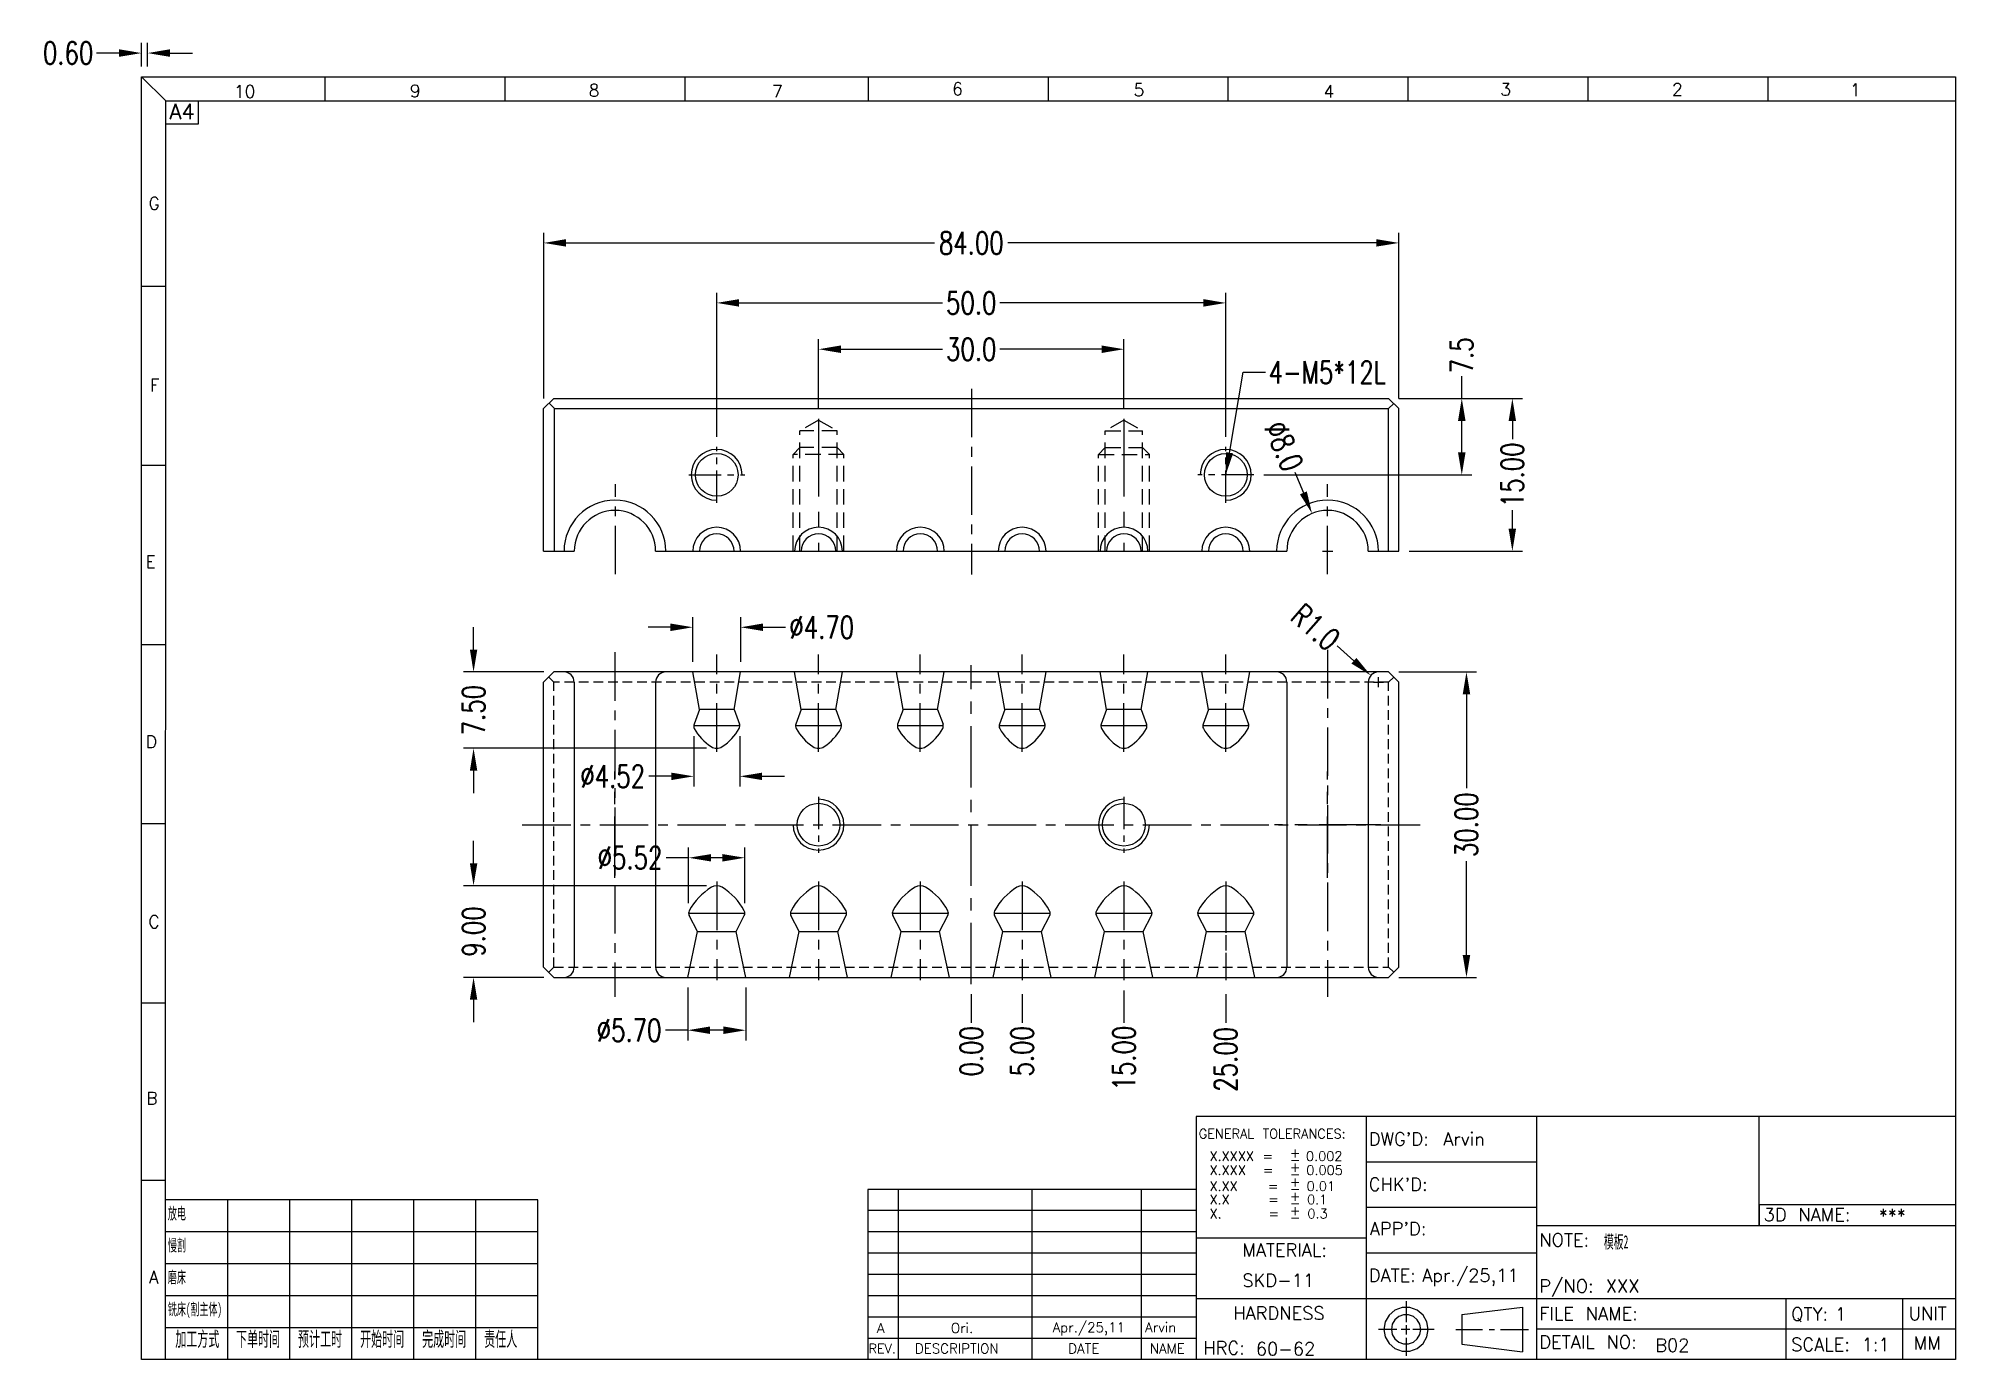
# Model space of a CAD drawing. Header units: millimetres. Extents: x -268 to 53, y -576 to 41.
# Drawn here: x -268.2 to -79.9, y -225.7 to -96 of the extents above; entities that cross this region are included whole.
import ezdxf

# ---------------------------------------------------------------- set-up
doc = ezdxf.new("R2010")
doc.units = ezdxf.units.MM
doc.header["$LTSCALE"] = 0.5
doc.linetypes.add('CENTER', pattern=[50.8, 31.75, -6.35, 6.35, -6.35])
doc.linetypes.add('HIDDEN', pattern=[9.525, 6.35, -3.175])
for name, color, linetype in [('a06', 120, 'Continuous'), ('s15', 183, 'Continuous'), ('侧定位块', 211, 'Continuous')]:
    doc.layers.add(name, color=color, linetype=linetype)
doc.layers.add('dim', color=3, linetype='Continuous', lineweight=15)
doc.styles.add('dim', font='romans.shx', dxfattribs={"width": 0.75, "bigfont": 'gbcbig.shx'})
doc.styles.get("Standard").update_dxf_attribs({"font": 'txt.shx'})
doc.styles.add('txt', font='MingLiU.ttf', dxfattribs={"width": 0.55})
doc.dimstyles.new('1', dxfattribs={"dimtxt": 2.2, "dimasz": 2.2, "dimexe": 1, "dimexo": 1, "dimgap": 0.3, "dimtad": 0, "dimzin": 3, "dimdsep": 46, "dimtxsty": 'dim', "dimcen": 2, "dimclrd": 3, "dimclre": 3, "dimclrt": 7, "dimazin": 2, "dimtfac": 1, "dimtofl": 0, "dimtmove": 0, "dimatfit": 3, "dimfxl": 0, "dimtolj": 1, "dimtzin": 3, "dimarcsym": 0})

msp = doc.modelspace()

# ---------------------------------------------------------------- texts
at = {"color": 6}
for s, height, p in [('10', 1.2263, (-249.026, -101.788)), ('9', 1.226, (-231.757, -101.73)), ('8', 1.226, (-214.183, -101.671)), ('7', 1.226, (-196.182, -101.765)), ('6', 1.226, (-178.486, -101.531)), ('5', 1.226, (-160.659, -101.625)), ('4', 1.226, (-141.998, -101.765)), ('3', 1.226, (-124.645, -101.578)), ('2', 1.226, (-107.775, -101.578)), ('1', 1.226, (-90.302, -101.625)), ('A4', 1.5138, (-255.354, -103.903)), ('G', 1.226, (-257.419, -112.775)), ('G', 1.226, (-257.419, -112.775)), ('F', 1.226, (-257.29, -130.625)), ('E', 1.226, (-257.716, -147.969)), ('D', 1.226, (-257.687, -165.65)), ('C', 1.226, (-257.436, -183.337)), ('B', 1.226, (-257.646, -200.673)), ('B', 1.226, (-257.646, -200.673)), ('A', 1.226, (-257.388, -218.252)), ('A', 1.226, (-257.388, -218.252))]:
    msp.add_text(s, height=height, dxfattribs=at).set_placement(p)
at = {"color": 4}
for s, height, p in [('GENERAL TOLERANCES:', 0.92791, (-154.262, -204.005)), ('X.XXXX =   0.002', 0.92791, (-153.204, -206.203)), ('+', 0.928, (-145.302, -205.893)), ("DWG'D:", 1.2843, (-137.562, -204.703)), ('X.XXX  =   0.005', 0.92791, (-153.204, -207.588)), ('-', 0.928, (-145.302, -206.586)), ('+', 0.928, (-145.302, -207.277)), ('X.XX   =   0.01', 0.92791, (-153.204, -209.16)), ('-', 0.928, (-145.302, -207.97)), ('+', 0.928, (-145.302, -208.733)), ('-', 0.928, (-145.302, -209.426)), ("CHK'D:", 1.2843, (-137.562, -209.152)), ('X.X    =   0.1', 0.92791, (-153.204, -210.474)), ('+', 0.928, (-145.302, -210.15)), ('-', 0.928, (-145.302, -210.842)), ('+', 0.928, (-145.302, -211.541)), ('3D NAME:', 1.2843, (-98.773, -212.13)), ('X.     =   0.3', 0.92791, (-153.204, -211.858)), ('-', 0.928, (-145.302, -212.233)), ("APP'D:", 1.2843, (-137.461, -213.51)), ('MATERIAL:', 1.2843, (-149.979, -215.614)), ('NOTE:', 1.2843, (-120.811, -214.623)), ('DATE:', 1.2843, (-137.562, -218.091)), ('P/NO:', 1.2843, (-120.811, -219.148)), ('HARDNESS', 1.2843, (-150.871, -221.805)), ('FILE NAME:', 1.2843, (-120.811, -221.851)), ('QTY:', 1.2843, (-96.074, -221.898)), ('UNIT', 1.2843, (-84.537, -221.845)), ('HRC:', 1.2843, (-153.81, -225.217)), ('DETAIL NO:', 1.2843, (-120.811, -224.647)), ('SCALE: 1:1', 1.2843, (-96.074, -224.887)), ('MM', 1.2843, (-84.038, -224.741)), ('REV.', 0.9151, (-186.69, -225.104)), ('DESCRIPTION', 0.96323, (-182.139, -225.125)), ('DATE', 0.9632, (-167.084, -225.125)), ('NAME', 0.9632, (-159.069, -225.125))]:
    msp.add_text(s, height=height, dxfattribs=at).set_placement(p)
at = {"color": 3}
for s, height, p in [('Arvin', 1.2843, (-130.243, -204.703)), ('***', 1.2843, (-87.463, -212.212)), ('Apr./25,11', 1.2843, (-132.308, -218.091)), ('SKD-11', 1.2843, (-149.979, -218.586)), ('A', 0.963, (-185.877, -223.115)), ('Ori.', 0.9632, (-178.61, -223.115)), ('Apr./25,11', 0.9632, (-168.61, -223.04)), ('Arvin', 0.9632, (-159.529, -223.04)), ('1', 1.284, (-91.756, -221.898)), ('60-62', 1.2843, (-148.653, -225.306)), ('B02', 1.2843, (-109.421, -224.959))]:
    msp.add_text(s, height=height, dxfattribs=at).set_placement(p)
at = {"color": 3, "style": 'txt', "width": 0.55}
msp.add_text('模板2', height=1.2843, dxfattribs=at).set_placement((-114.469, -214.799))
at = {"color": 3, "attachment_point": 1, "style": 'txt'}
for s, insert, char_height, width in [('放电', (-255.526, -210.79), 1.1559, 7.86861), ('慢割', (-255.526, -213.926), 1.1559, 7.86861), ('磨床', (-255.526, -217.062), 1.1559, 7.86861), ('铣床(割主体)', (-255.526, -220.198), 1.1559, 7.86861), ('加工方式', (-254.794, -222.982), 1.4448, 4.54093), ('下单时间', (-248.832, -222.982), 1.4448, 4.54093), ('预计工时', (-242.738, -222.982), 1.4448, 4.54093), ('开始时间', (-236.644, -222.982), 1.4448, 4.54093), ('完成时间', (-230.55, -222.982), 1.4448, 4.54093), ('责任人', (-224.456, -222.982), 1.4448, 4.54093)]:
    msp.add_mtext(s, dxfattribs=dict(at, insert=insert, char_height=char_height, width=width))
at = {"color": 3, "insert": (-114.284, -217.862), "char_height": 1.2843, "width": 49.35395, "attachment_point": 1}
msp.add_mtext('XXX', dxfattribs=at)
at = {"layer": 'a06', "color": 7, "insert": (-147.396, -128.753), "char_height": 2.2, "attachment_point": 4, "style": 'dim'}
msp.add_mtext('\\A1;4-M5*12L', dxfattribs=at)

# ---------------------------------------------------------------- blocks, each defined once
blk = doc.blocks.new('*D31')
at = {"layer": 'Defpoints', "color": 0}
for p in [(9350.37, -690.92), (9351.37, -705.92), (9362.52, -705.92)]:
    blk.add_point(p, dxfattribs=at)
at = {"layer": 'dim', "color": 3, "lineweight": -2}
for p, q in [((9351.37, -690.92), (9363.52, -690.92)), ((9362.52, -693.12), (9362.52, -694.93)), ((9362.52, -703.72), (9362.52, -701.9)), ((9352.37, -705.92), (9363.52, -705.92))]:
    blk.add_line(p, q, dxfattribs=at)
at = {"layer": 'dim', "color": 3}
for points in [[(9362.15, -693.12), (9362.88, -693.12), (9362.52, -690.92)], [(9362.15, -703.72), (9362.88, -703.72), (9362.52, -705.92)]]:
    blk.add_solid(points, dxfattribs=at)
at = {"layer": 'dim', "color": 7, "insert": (9362.52, -698.42), "char_height": 2.2, "attachment_point": 5, "rotation": 90, "style": 'dim'}
blk.add_mtext('\\A1;15.00', dxfattribs=at)
blk = doc.blocks.new('*D30')
at = {"layer": 'Defpoints', "color": 0}
for p in [(9350.37, -717.78), (9350.37, -747.78), (9358.01, -747.78)]:
    blk.add_point(p, dxfattribs=at)
at = {"layer": 'dim', "color": 3, "lineweight": -2}
for p, q in [((9351.37, -717.78), (9359.01, -717.78)), ((9358.01, -719.98), (9358.01, -729.18)), ((9358.01, -745.58), (9358.01, -736.38)), ((9351.37, -747.78), (9359.01, -747.78))]:
    blk.add_line(p, q, dxfattribs=at)
at = {"layer": 'dim', "color": 3}
for points in [[(9357.64, -719.98), (9358.38, -719.98), (9358.01, -717.78)], [(9357.64, -745.58), (9358.38, -745.58), (9358.01, -747.78)]]:
    blk.add_solid(points, dxfattribs=at)
at = {"layer": 'dim', "color": 7, "insert": (9358.01, -732.78), "char_height": 2.2, "attachment_point": 5, "rotation": 90, "style": 'dim'}
blk.add_mtext('\\A1;30.00', dxfattribs=at)
blk = doc.blocks.new('*D32')
at = {"layer": 'Defpoints', "color": 0}
for p in [(9351.37, -675.64), (9267.37, -691.92), (9351.37, -691.92)]:
    blk.add_point(p, dxfattribs=at)
at = {"layer": 'dim', "color": 3, "lineweight": -2}
for p, q in [((9267.37, -690.92), (9267.37, -674.64)), ((9269.57, -675.64), (9305.77, -675.64)), ((9349.17, -675.64), (9312.97, -675.64)), ((9351.37, -690.92), (9351.37, -674.64))]:
    blk.add_line(p, q, dxfattribs=at)
at = {"layer": 'dim', "color": 3}
for points in [[(9269.57, -675.27), (9269.57, -676), (9267.37, -675.64)], [(9349.17, -675.27), (9349.17, -676), (9351.37, -675.64)]]:
    blk.add_solid(points, dxfattribs=at)
at = {"layer": 'dim', "color": 7, "insert": (9309.37, -675.64), "char_height": 2.2, "attachment_point": 5, "style": 'dim'}
blk.add_mtext('\\A1;84.00', dxfattribs=at)
blk = doc.blocks.new('*D33')
at = {"layer": 'Defpoints', "color": 0}
for p in [(9282.11, -723.08), (9286.63, -723.08), (9282.11, -728.03)]:
    blk.add_point(p, dxfattribs=at)
at = {"layer": 'dim', "color": 3, "lineweight": -2}
for p, q in [((9282.11, -724.08), (9282.11, -729.03)), ((9286.63, -724.08), (9286.63, -729.03)), ((9279.91, -728.03), (9277.71, -728.03)), ((9288.83, -728.03), (9291.03, -728.03))]:
    blk.add_line(p, q, dxfattribs=at)
at = {"layer": 'dim', "color": 3}
for points in [[(9279.91, -727.67), (9279.91, -728.4), (9282.11, -728.03)], [(9288.83, -727.67), (9288.83, -728.4), (9286.63, -728.03)]]:
    blk.add_solid(points, dxfattribs=at)
at = {"layer": 'dim', "color": 7, "insert": (9274.15, -728.03), "char_height": 2.2, "attachment_point": 5, "style": 'dim'}
blk.add_mtext('\\A1;%%c4.52', dxfattribs=at)
blk = doc.blocks.new('*D34')
at = {"layer": 'Defpoints', "color": 0}
for p in [(9287.13, -736.03), (9281.61, -741.48), (9287.13, -741.48)]:
    blk.add_point(p, dxfattribs=at)
at = {"layer": 'dim', "color": 3, "lineweight": -2}
for p, q in [((9281.61, -736.03), (9279.41, -736.03)), ((9281.61, -740.48), (9281.61, -735.03)), ((9284.93, -736.03), (9283.81, -736.03)), ((9287.13, -740.48), (9287.13, -735.03))]:
    blk.add_line(p, q, dxfattribs=at)
at = {"layer": 'dim', "color": 3}
for points in [[(9283.81, -735.67), (9283.81, -736.4), (9281.61, -736.03)], [(9284.93, -735.67), (9284.93, -736.4), (9287.13, -736.03)]]:
    blk.add_solid(points, dxfattribs=at)
at = {"layer": 'dim', "color": 7, "insert": (9275.85, -736.03), "char_height": 2.2, "attachment_point": 5, "style": 'dim'}
blk.add_mtext('\\A1;%%c5.52', dxfattribs=at)
blk = doc.blocks.new('*D35')
at = {"layer": 'Defpoints', "color": 0}
for p in [(9334.37, -681.53), (9284.37, -695.67), (9334.37, -695.67)]:
    blk.add_point(p, dxfattribs=at)
at = {"layer": 'dim', "color": 3, "lineweight": -2}
for p, q in [((9284.37, -694.67), (9284.37, -680.53)), ((9286.57, -681.53), (9306.55, -681.53)), ((9332.17, -681.53), (9312.18, -681.53)), ((9334.37, -694.67), (9334.37, -680.53))]:
    blk.add_line(p, q, dxfattribs=at)
at = {"layer": 'dim', "color": 3}
for points in [[(9286.57, -681.16), (9286.57, -681.9), (9284.37, -681.53)], [(9332.17, -681.16), (9332.17, -681.9), (9334.37, -681.53)]]:
    blk.add_solid(points, dxfattribs=at)
at = {"layer": 'dim', "color": 7, "insert": (9309.37, -681.53), "char_height": 2.2, "attachment_point": 5, "style": 'dim'}
blk.add_mtext('\\A1;50.0', dxfattribs=at)
blk = doc.blocks.new('*D36')
at = {"layer": 'Defpoints', "color": 0}
for p in [(9342.84, -702.22), (9345.9, -709.61)]:
    blk.add_point(p, dxfattribs=at)
at = {"layer": 'dim', "color": 3, "lineweight": -2}
for p, q in [((9341.15, -698.16), (9341.99, -700.19)), ((9343.87, -705.92), (9344.87, -705.92)), ((9344.37, -706.42), (9344.37, -705.42))]:
    blk.add_line(p, q, dxfattribs=at)
at = {"layer": 'dim', "color": 3}
blk.add_solid([(9342.33, -700.05), (9341.65, -700.33), (9342.84, -702.22)], dxfattribs=at)
at = {"layer": 'dim', "color": 7, "insert": (9340.09, -695.59), "char_height": 2.2, "attachment_point": 5, "rotation": 292.4966, "style": 'dim'}
blk.add_mtext('\\A1;∅8.0', dxfattribs=at)
blk = doc.blocks.new('*D37')
at = {"layer": 'Defpoints', "color": 0}
for p in [(9350.37, -690.92), (9357.55, -690.92), (9337.12, -698.42)]:
    blk.add_point(p, dxfattribs=at)
at = {"layer": 'dim', "color": 3, "lineweight": -2}
for p, q in [((9357.55, -690.92), (9357.55, -688.72)), ((9351.37, -690.92), (9358.55, -690.92)), ((9357.55, -696.22), (9357.55, -693.12)), ((9338.12, -698.42), (9358.55, -698.42))]:
    blk.add_line(p, q, dxfattribs=at)
at = {"layer": 'dim', "color": 3}
for points in [[(9357.18, -693.12), (9357.92, -693.12), (9357.55, -690.92)], [(9357.18, -696.22), (9357.92, -696.22), (9357.55, -698.42)]]:
    blk.add_solid(points, dxfattribs=at)
at = {"layer": 'dim', "color": 7, "insert": (9357.55, -686.69), "char_height": 2.2, "attachment_point": 5, "rotation": 90, "style": 'dim'}
blk.add_mtext('\\A1;7.5', dxfattribs=at)
blk = doc.blocks.new('*D38')
at = {"layer": 'Defpoints', "color": 0}
for p in [(9324.37, -686.08), (9294.37, -692.92), (9324.37, -692.92)]:
    blk.add_point(p, dxfattribs=at)
at = {"layer": 'dim', "color": 3, "lineweight": -2}
for p, q in [((9294.37, -691.92), (9294.37, -685.08)), ((9324.37, -691.92), (9324.37, -685.08)), ((9296.57, -686.08), (9306.55, -686.08)), ((9322.17, -686.08), (9312.18, -686.08))]:
    blk.add_line(p, q, dxfattribs=at)
at = {"layer": 'dim', "color": 3}
for points in [[(9296.57, -685.71), (9296.57, -686.45), (9294.37, -686.08)], [(9322.17, -685.71), (9322.17, -686.45), (9324.37, -686.08)]]:
    blk.add_solid(points, dxfattribs=at)
at = {"layer": 'dim', "color": 7, "insert": (9309.37, -686.08), "char_height": 2.2, "attachment_point": 5, "style": 'dim'}
blk.add_mtext('\\A1;30.0', dxfattribs=at)
blk = doc.blocks.new('*D39')
at = {"layer": 'Defpoints', "color": 0}
for p in [(9260.48, -717.78), (9268.37, -717.78), (9284.37, -725.28)]:
    blk.add_point(p, dxfattribs=at)
at = {"layer": 'dim', "color": 3, "lineweight": -2}
for p, q in [((9260.48, -715.58), (9260.48, -713.38)), ((9267.37, -717.78), (9259.48, -717.78)), ((9283.37, -725.28), (9259.48, -725.28)), ((9260.48, -727.48), (9260.48, -729.68))]:
    blk.add_line(p, q, dxfattribs=at)
at = {"layer": 'dim', "color": 3}
for points in [[(9260.12, -715.58), (9260.85, -715.58), (9260.48, -717.78)], [(9260.12, -727.48), (9260.85, -727.48), (9260.48, -725.28)]]:
    blk.add_solid(points, dxfattribs=at)
at = {"layer": 'dim', "color": 7, "insert": (9260.48, -721.53), "char_height": 2.2, "attachment_point": 5, "rotation": 90, "style": 'dim'}
blk.add_mtext('\\A1;7.50', dxfattribs=at)
blk = doc.blocks.new('*D40')
at = {"layer": 'Defpoints', "color": 0}
for p in [(9284.37, -738.78), (9260.48, -747.78), (9268.37, -747.78)]:
    blk.add_point(p, dxfattribs=at)
at = {"layer": 'dim', "color": 3, "lineweight": -2}
for p, q in [((9260.48, -736.58), (9260.48, -734.38)), ((9283.37, -738.78), (9259.48, -738.78)), ((9267.37, -747.78), (9259.48, -747.78)), ((9260.48, -749.98), (9260.48, -752.18))]:
    blk.add_line(p, q, dxfattribs=at)
at = {"layer": 'dim', "color": 3}
for points in [[(9260.12, -736.58), (9260.85, -736.58), (9260.48, -738.78)], [(9260.12, -749.98), (9260.85, -749.98), (9260.48, -747.78)]]:
    blk.add_solid(points, dxfattribs=at)
at = {"layer": 'dim', "color": 7, "insert": (9260.48, -743.28), "char_height": 2.2, "attachment_point": 5, "rotation": 90, "style": 'dim'}
blk.add_mtext('\\A1;9.00', dxfattribs=at)
blk = doc.blocks.new('*D41')
at = {"layer": 'Defpoints', "color": 0}
for p in [(9286.72, -713.39), (9282.02, -717.78), (9286.72, -717.78)]:
    blk.add_point(p, dxfattribs=at)
at = {"layer": 'dim', "color": 3, "lineweight": -2}
for p, q in [((9279.82, -713.39), (9277.62, -713.39)), ((9282.02, -716.78), (9282.02, -712.39)), ((9286.72, -716.78), (9286.72, -712.39)), ((9288.92, -713.39), (9291.12, -713.39))]:
    blk.add_line(p, q, dxfattribs=at)
at = {"layer": 'dim', "color": 3}
for points in [[(9279.82, -713.02), (9279.82, -713.76), (9282.02, -713.39)], [(9288.92, -713.02), (9288.92, -713.76), (9286.72, -713.39)]]:
    blk.add_solid(points, dxfattribs=at)
at = {"layer": 'dim', "color": 7, "insert": (9294.68, -713.39), "char_height": 2.2, "attachment_point": 5, "style": 'dim'}
blk.add_mtext('\\A1;%%c4.70', dxfattribs=at)
blk = doc.blocks.new('*D42')
at = {"layer": 'Defpoints', "color": 0}
for p in [(9281.52, -747.78), (9287.22, -747.78), (9287.22, -752.97)]:
    blk.add_point(p, dxfattribs=at)
at = {"layer": 'dim', "color": 3, "lineweight": -2}
for p, q in [((9281.52, -748.78), (9281.52, -753.97)), ((9287.22, -748.78), (9287.22, -753.97)), ((9281.52, -752.97), (9279.32, -752.97)), ((9285.02, -752.97), (9283.72, -752.97))]:
    blk.add_line(p, q, dxfattribs=at)
at = {"layer": 'dim', "color": 3}
for points in [[(9283.72, -752.6), (9283.72, -753.34), (9281.52, -752.97)], [(9285.02, -752.6), (9285.02, -753.34), (9287.22, -752.97)]]:
    blk.add_solid(points, dxfattribs=at)
at = {"layer": 'dim', "color": 7, "insert": (9275.76, -752.97), "char_height": 2.2, "attachment_point": 5, "style": 'dim'}
blk.add_mtext('\\A1;%%c5.70', dxfattribs=at)
blk = doc.blocks.new('*D43')
at = {"layer": 'Defpoints', "color": 0}
for p in [(9309.37, -732.78), (9309.37, -748.44), (9309.37, -752.23)]:
    blk.add_point(p, dxfattribs=at)
at = {"layer": 'dim', "color": 3, "lineweight": -2}
blk.add_line((9309.37, -749.44), (9309.37, -752.23), dxfattribs=at)
at = {"layer": 'dim', "color": 7, "insert": (9309.37, -755.04), "char_height": 2.2, "attachment_point": 5, "rotation": 90, "style": 'dim'}
blk.add_mtext('\\A1;0.00', dxfattribs=at)
blk = doc.blocks.new('*D44')
at = {"layer": 'Defpoints', "color": 0}
for p in [(9309.37, -732.78), (9314.37, -748.44), (9314.37, -752.23)]:
    blk.add_point(p, dxfattribs=at)
at = {"layer": 'dim', "color": 3, "lineweight": -2}
blk.add_line((9314.37, -749.44), (9314.37, -752.23), dxfattribs=at)
at = {"layer": 'dim', "color": 7, "insert": (9314.37, -755.04), "char_height": 2.2, "attachment_point": 5, "rotation": 90, "style": 'dim'}
blk.add_mtext('\\A1;5.00', dxfattribs=at)
blk = doc.blocks.new('*D45')
at = {"layer": 'Defpoints', "color": 0}
for p in [(9309.37, -732.78), (9324.37, -748.06), (9324.37, -752.23)]:
    blk.add_point(p, dxfattribs=at)
at = {"layer": 'dim', "color": 3, "lineweight": -2}
blk.add_line((9324.37, -749.06), (9324.37, -752.23), dxfattribs=at)
at = {"layer": 'dim', "color": 7, "insert": (9324.37, -755.71), "char_height": 2.2, "attachment_point": 5, "rotation": 90, "style": 'dim'}
blk.add_mtext('\\A1;15.00', dxfattribs=at)
blk = doc.blocks.new('*D46')
at = {"layer": 'Defpoints', "color": 0}
for p in [(9309.37, -732.78), (9334.37, -748.44), (9334.37, -752.23)]:
    blk.add_point(p, dxfattribs=at)
at = {"layer": 'dim', "color": 3, "lineweight": -2}
blk.add_line((9334.37, -749.44), (9334.37, -752.23), dxfattribs=at)
at = {"layer": 'dim', "color": 7, "insert": (9334.37, -755.83), "char_height": 2.2, "attachment_point": 5, "rotation": 90, "style": 'dim'}
blk.add_mtext('\\A1;25.00', dxfattribs=at)
blk = doc.blocks.new('*D72')
at = {"color": 3, "lineweight": -2}
for p, q in [((9225.66, -656.99), (9223.46, -656.99)), ((9227.86, -658.32), (9227.86, -655.99)), ((9228.46, -658.32), (9228.46, -655.99)), ((9230.66, -656.99), (9232.86, -656.99))]:
    blk.add_line(p, q, dxfattribs=at)
at = {"color": 3}
for points in [[(9225.66, -656.62), (9225.66, -657.36), (9227.86, -656.99)], [(9230.66, -656.62), (9230.66, -657.36), (9228.46, -656.99)]]:
    blk.add_solid(points, dxfattribs=at)
at = {"layer": 'Defpoints', "color": 0}
for p in [(9227.86, -656.99), (9227.86, -659.32), (9228.46, -659.32)]:
    blk.add_point(p, dxfattribs=at)
at = {"color": 7, "insert": (9220.65, -656.99), "char_height": 2.2, "attachment_point": 5, "style": 'dim'}
blk.add_mtext('\\A1;0.60', dxfattribs=at)
blk = doc.blocks.new('*D79')
at = {"layer": 'Defpoints', "color": 0}
for p in [(9348.61, -718.12), (9349.37, -718.78)]:
    blk.add_point(p, dxfattribs=at)
at = {"layer": '侧定位块', "color": 3, "lineweight": -2}
for p, q in [((9345.3, -715.23), (9346.96, -716.68)), ((9348.87, -718.78), (9349.87, -718.78)), ((9349.37, -719.28), (9349.37, -718.28))]:
    blk.add_line(p, q, dxfattribs=at)
at = {"layer": '侧定位块', "color": 3}
blk.add_solid([(9347.2, -716.4), (9346.71, -716.95), (9348.61, -718.12)], dxfattribs=at)
at = {"layer": '侧定位块', "color": 7, "insert": (9343.18, -713.38), "char_height": 2.2, "attachment_point": 5, "rotation": 318.8767, "style": 'dim'}
blk.add_mtext('\\A1;R1.0', dxfattribs=at)

# ---------------------------------------------------------------- dimensions: what is measured, and where the dimension line sits
dim = msp.add_linear_dim(base=(-258.115, -97.396), p1=(-257.515, -99.732), p2=(-258.115, -99.732), dimstyle='1', override={"dimdec": 2})
dim.commit()
dim.dimension.update_dxf_attribs({"geometry": '*D72', "text_midpoint": (-265.329, -97.396), "insert": (-9485.977, 559.593)})
at = {"layer": 'dim'}
for base, p1, p2, override, picture, middle in [((-134.611, -116.044), (-218.611, -132.323), (-134.611, -132.323), {"dimcen": 0.5}, '*D32', (-176.611, -116.044)), ((-151.611, -121.937), (-201.611, -136.073), (-151.611, -136.073), {"dimdec": 1, "dimcen": 0.5}, '*D35', (-176.611, -121.937))]:
    dim = msp.add_linear_dim(base=base, p1=p1, p2=p2, dimstyle='1', override=override, dxfattribs=at)
    dim.commit()
    dim.dimension.update_dxf_attribs({"geometry": picture, "text_midpoint": middle, "dimtype": 128, "insert": (-9485.977, 559.593)})
dim = msp.add_linear_dim(base=(-161.611, -126.487), p1=(-191.611, -133.323), p2=(-161.611, -133.323), dimstyle='1', override={"dimdec": 1, "dimcen": 0.5}, dxfattribs=at)
dim.commit()
dim.dimension.update_dxf_attribs({"geometry": '*D38', "text_midpoint": (-176.611, -126.487), "insert": (-9485.977, 559.593)})
for base, p1, p2, override, picture, middle in [((-128.427, -131.323), (-148.861, -138.823), (-135.611, -131.323), {"dimdec": 1, "dimcen": 0.5}, '*D37', (-128.427, -127.095)), ((-123.46, -146.323), (-135.611, -131.323), (-134.611, -146.323), {"dimcen": 0.5}, '*D31', (-123.46, -138.823)), ((-225.492, -158.188), (-201.611, -165.688), (-217.611, -158.188), {"dimcen": 0.5}, '*D39', (-225.492, -161.938)), ((-225.492, -188.188), (-201.611, -179.188), (-217.611, -188.188), {"dimcen": 0.5}, '*D40', (-225.492, -183.688))]:
    dim = msp.add_linear_dim(base=base, p1=p1, p2=p2, angle=90, dimstyle='1', override=override, dxfattribs=at)
    dim.commit()
    dim.dimension.update_dxf_attribs({"geometry": picture, "text_midpoint": middle, "insert": (-9485.977, 559.593)})
dim = msp.add_diameter_dim_2p(p1=(-140.08, -150.019), p2=(-143.141, -142.628), dimstyle='1', override={"dimdec": 1, "dimcen": 0.5}, dxfattribs=at)
dim.commit()
dim.dimension.update_dxf_attribs({"geometry": '*D36', "text_midpoint": (-145.887, -135.999), "insert": (-9485.977, 559.593)})
for base, p1, p2, picture, middle in [((-199.261, -153.797), (-203.961, -158.188), (-199.261, -158.188), '*D41', (-191.3, -153.797)), ((-203.871, -168.44), (-199.351, -163.488), (-203.871, -163.488), '*D33', (-211.831, -168.44))]:
    dim = msp.add_linear_dim(base=base, p1=p1, p2=p2, text='%%c<>', dimstyle='1', override={"dimcen": 0.5}, dxfattribs=at)
    dim.commit()
    dim.dimension.update_dxf_attribs({"geometry": picture, "text_midpoint": middle, "insert": (-9485.977, 559.593)})
dim = msp.add_linear_dim(base=(-127.966, -188.188), p1=(-135.611, -158.188), p2=(-135.611, -188.188), angle=90, dimstyle='1', override={"dimcen": 0.5}, dxfattribs=at)
dim.commit()
dim.dimension.update_dxf_attribs({"geometry": '*D30', "text_midpoint": (-127.966, -173.188), "dimtype": 128, "insert": (-9485.977, 559.593)})
for feature_location, offset, origin, picture, middle, set_off in [((-176.610728056, -188.846257798), (0, -3.786331775), (-176.610728056, -173.188365957), '*D43', (-176.610728056, -195.446875287), (-9485.976669784, 559.593067755)), ((-171.611, -188.846), (0, -3.786), (-176.611, -173.188), '*D44', (-171.611, -195.447), (-9485.977, 559.593)), ((-161.611, -188.468), (0, -4.164), (-176.611, -173.188), '*D45', (-161.611, -196.115), (-9485.977, 559.593)), ((-151.611, -188.846), (0, -3.786), (-176.611, -173.188), '*D46', (-151.611, -196.233), (-9485.977, 559.593))]:
    dim = msp.add_ordinate_dim(feature_location=feature_location, offset=offset, dtype=1, origin=origin, dimstyle='1', override={"dimcen": 0.5}, dxfattribs=at)
    dim.commit()
    dim.dimension.update_dxf_attribs({"geometry": picture, "text_midpoint": middle, "insert": set_off})
for base, p1, p2, picture, middle in [((-198.851, -176.439), (-204.371, -181.888), (-198.851, -181.888), '*D34', (-210.131, -176.439)), ((-198.761, -193.378), (-204.461, -188.188), (-198.761, -188.188), '*D42', (-210.221, -193.378))]:
    dim = msp.add_linear_dim(base=base, p1=p1, p2=p2, text='%%c<>', dimstyle='1', override={"dimcen": 0.5}, dxfattribs=at)
    dim.commit()
    dim.dimension.update_dxf_attribs({"geometry": picture, "text_midpoint": middle, "dimtype": 128, "insert": (-9485.977, 559.593)})
at = {"layer": '侧定位块'}
dim = msp.add_radius_dim(center=(-136.611, -159.188), mpoint=(-137.364, -158.531), dimstyle='1', override={"dimdec": 1, "dimcen": 0.5}, dxfattribs=at)
dim.commit()
dim.dimension.update_dxf_attribs({"geometry": '*D79', "text_midpoint": (-142.799, -153.786), "insert": (-9485.977, 559.593)})

# ---------------------------------------------------------------- linework, layer by layer
at = {"color": 2, "linetype": 'Continuous'}
for p, q in [((-258.115, -99.732), (-255.708, -102.094)), ((-240.105, -99.732), (-240.105, -102.094)), ((-222.437, -99.732), (-222.437, -102.094)), ((-204.757, -99.732), (-204.757, -102.094)), ((-186.748, -99.732), (-186.748, -102.094)), ((-169.068, -99.732), (-169.068, -102.094)), ((-151.398, -99.732), (-151.398, -102.094)), ((-133.729, -99.732), (-133.729, -102.094)), ((-116.05, -99.732), (-116.05, -102.094)), ((-98.38, -99.732), (-98.38, -102.094)), ((-255.739, -225.731), (-255.708, -102.094)), ((-255.708, -102.094), (-79.915, -102.094)), ((-252.524, -104.359), (-252.524, -102.094)), ((-255.708, -104.359), (-252.524, -104.359)), ((-255.739, -120.314), (-258.113, -120.314)), ((-255.739, -137.917), (-258.113, -137.917)), ((-255.739, -155.51), (-258.113, -155.51)), ((-255.739, -173.101), (-258.113, -173.101)), ((-255.739, -190.705), (-258.113, -190.705)), ((-154.533, -201.841), (-154.532, -225.732)), ((-79.915, -201.841), (-154.533, -201.841)), ((-137.818, -201.841), (-137.818, -225.732)), ((-121.087, -201.841), (-121.086, -225.732)), ((-99.221, -212.592), (-99.221, -201.841)), ((-121.087, -206.321), (-137.81, -206.321)), ((-255.739, -208.14), (-258.113, -208.14)), ((-255.739, -208.14), (-258.113, -208.14)), ((-186.784, -209.008), (-186.784, -225.732)), ((-154.533, -209.008), (-186.784, -209.008)), ((-183.798, -209.008), (-183.797, -225.732)), ((-170.658, -209.008), (-170.658, -225.732)), ((-159.908, -209.008), (-159.908, -225.732)), ((-249.645, -210.051), (-255.738, -210.051)), ((-219.175, -210.051), (-255.738, -210.051)), ((-249.645, -225.732), (-249.645, -210.051)), ((-243.551, -225.733), (-243.551, -210.052)), ((-237.457, -225.734), (-237.457, -210.053)), ((-231.363, -225.733), (-231.363, -210.052)), ((-225.269, -225.734), (-225.269, -210.051)), ((-219.175, -225.734), (-219.175, -210.051)), ((-121.087, -210.8), (-137.81, -210.8)), ((-99.221, -210.502), (-79.915, -210.502)), ((-99.221, -210.502), (-99.221, -212.508)), ((-154.532, -211.099), (-186.784, -211.099)), ((-79.915, -212.592), (-121.087, -212.592)), ((-219.175, -213.188), (-255.738, -213.188)), ((-154.532, -213.189), (-186.784, -213.189)), ((-137.81, -213.786), (-154.532, -213.786)), ((-219.175, -216.323), (-255.738, -216.323)), ((-154.532, -215.279), (-186.784, -215.279)), ((-137.818, -215.291), (-137.818, -219.677)), ((-121.087, -215.279), (-137.809, -215.279)), ((-154.532, -217.37), (-186.784, -217.37)), ((-219.175, -219.459), (-255.738, -219.459)), ((-219.175, -219.459), (-255.738, -219.459)), ((-154.532, -219.46), (-186.784, -219.46)), ((-79.915, -219.759), (-154.532, -219.759)), ((-133.899, -219.981), (-133.899, -222.05)), ((-96.595, -219.759), (-96.595, -225.731)), ((-85.135, -219.759), (-85.135, -225.732)), ((-154.532, -221.55), (-186.784, -221.55)), ((-135.95, -222.012), (-136.08, -222.757)), ((-135.571, -221.356), (-135.95, -222.012)), ((-134.99, -220.869), (-135.571, -221.356)), ((-135.005, -221.829), (-135.258, -222.263)), ((-134.623, -221.506), (-135.005, -221.829)), ((-134.278, -220.609), (-134.99, -220.869)), ((-134.149, -221.335), (-134.623, -221.506)), ((-133.521, -220.609), (-134.278, -220.609)), ((-133.648, -221.335), (-134.149, -221.335)), ((-133.178, -221.506), (-133.648, -221.335)), ((-132.81, -220.869), (-133.521, -220.609)), ((-132.793, -221.829), (-133.178, -221.506)), ((-132.23, -221.356), (-132.81, -220.869)), ((-132.542, -222.263), (-132.793, -221.829)), ((-131.849, -222.012), (-132.23, -221.356)), ((-131.718, -222.757), (-131.849, -222.012)), ((-128.405, -221.299), (-122.458, -220.578)), ((-128.405, -221.299), (-128.405, -224.217)), ((-122.458, -220.578), (-122.458, -224.953)), ((-219.175, -222.596), (-255.738, -222.596)), ((-154.532, -223.641), (-186.784, -223.641)), ((-134.815, -222.757), (-136.611, -222.757)), ((-136.08, -222.757), (-135.95, -223.503)), ((-135.95, -223.503), (-135.571, -224.161)), ((-135.258, -222.263), (-135.343, -222.757)), ((-135.343, -222.757), (-135.258, -223.252)), ((-135.258, -223.252), (-135.005, -223.686)), ((-135.005, -223.686), (-134.623, -224.007)), ((-134.623, -224.007), (-134.149, -224.181)), ((-133.542, -222.757), (-134.396, -222.757)), ((-133.899, -222.336), (-133.899, -223.254)), ((-133.899, -223.6), (-133.899, -225.356)), ((-133.648, -224.181), (-133.178, -224.007)), ((-131.124, -222.757), (-133.248, -222.757)), ((-133.178, -224.007), (-132.793, -223.686)), ((-132.793, -223.686), (-132.542, -223.252)), ((-132.456, -222.757), (-132.542, -222.263)), ((-132.542, -223.252), (-132.456, -222.757)), ((-132.23, -224.161), (-131.849, -223.503)), ((-131.849, -223.503), (-131.718, -222.757)), ((-129, -222.757), (-126.387, -222.757)), ((-125.745, -222.757), (-125.21, -222.757)), ((-124.621, -222.757), (-121.862, -222.757)), ((-79.915, -222.745), (-121.086, -222.745)), ((-135.571, -224.161), (-134.99, -224.646)), ((-134.99, -224.646), (-134.278, -224.905)), ((-134.278, -224.905), (-133.521, -224.905)), ((-134.149, -224.181), (-133.648, -224.181)), ((-133.521, -224.905), (-132.81, -224.646)), ((-132.81, -224.646), (-132.23, -224.161)), ((-128.405, -224.217), (-122.458, -224.953))]:
    msp.add_line(p, q, dxfattribs=at)
msp.add_lwpolyline([(-79.915, -225.732), (-258.115, -225.732), (-258.115, -99.732), (-79.915, -99.732)], close=True, dxfattribs=at)
at = {"layer": 's15'}
for p, q in [((-217.611, -131.323), (-218.611, -132.323)), ((-217.552, -132.323), (-218.081, -131.794)), ((-217.611, -131.323), (-135.611, -131.323)), ((-134.611, -132.323), (-135.611, -131.323)), ((-135.611, -132.323), (-135.111, -131.823)), ((-218.611, -146.323), (-218.611, -132.323)), ((-217.552, -132.323), (-135.611, -132.323)), ((-217.552, -146.323), (-217.552, -132.323)), ((-135.611, -146.323), (-135.611, -132.323)), ((-134.611, -146.323), (-134.611, -132.323)), ((-218.611, -146.323), (-215.611, -146.323)), ((-218.611, -146.323), (-215.611, -146.323)), ((-207.611, -146.323), (-145.611, -146.323)), ((-137.611, -146.323), (-134.611, -146.323)), ((-137.611, -146.323), (-134.611, -146.323)), ((-218.611, -159.188), (-217.611, -158.188)), ((-135.611, -158.188), (-217.611, -158.188)), ((-203.311, -161.888), (-203.961, -158.188)), ((-199.911, -161.888), (-199.261, -158.188)), ((-189.261, -158.188), (-193.961, -158.188)), ((-193.311, -161.888), (-193.961, -158.188)), ((-189.911, -161.888), (-189.261, -158.188)), ((-179.261, -158.188), (-183.961, -158.188)), ((-183.311, -161.888), (-183.961, -158.188)), ((-179.911, -161.888), (-179.261, -158.188)), ((-169.261, -158.188), (-173.961, -158.188)), ((-173.311, -161.888), (-173.961, -158.188)), ((-169.911, -161.888), (-169.261, -158.188)), ((-159.261, -158.188), (-163.961, -158.188)), ((-163.311, -161.888), (-163.961, -158.188)), ((-159.911, -161.888), (-159.261, -158.188)), ((-149.261, -158.188), (-153.961, -158.188)), ((-153.311, -161.888), (-153.961, -158.188)), ((-149.911, -161.888), (-149.261, -158.188)), ((-134.611, -159.188), (-135.611, -158.188)), ((-218.611, -187.188), (-218.611, -159.188)), ((-215.611, -159.188), (-215.611, -187.188)), ((-207.611, -159.188), (-207.611, -187.188)), ((-145.611, -159.188), (-145.611, -187.188)), ((-137.611, -159.188), (-137.611, -187.188)), ((-134.611, -187.188), (-134.611, -159.188)), ((-203.311, -161.888), (-203.84, -163.315)), ((-199.911, -161.888), (-203.311, -161.888)), ((-199.911, -161.888), (-199.382, -163.315)), ((-193.311, -161.888), (-193.84, -163.315)), ((-189.911, -161.888), (-193.311, -161.888)), ((-189.911, -161.888), (-189.382, -163.315)), ((-183.311, -161.888), (-183.84, -163.315)), ((-179.911, -161.888), (-183.311, -161.888)), ((-179.911, -161.888), (-179.382, -163.315)), ((-173.311, -161.888), (-173.84, -163.315)), ((-169.911, -161.888), (-173.311, -161.888)), ((-169.911, -161.888), (-169.382, -163.315)), ((-163.311, -161.888), (-163.84, -163.315)), ((-159.911, -161.888), (-163.311, -161.888)), ((-159.911, -161.888), (-159.382, -163.315)), ((-153.311, -161.888), (-153.84, -163.315)), ((-149.911, -161.888), (-153.311, -161.888)), ((-149.911, -161.888), (-149.382, -163.315)), ((-199.351, -163.488), (-203.871, -163.488)), ((-189.361, -163.488), (-193.861, -163.488)), ((-179.361, -163.488), (-183.861, -163.488)), ((-169.361, -163.488), (-173.861, -163.488)), ((-159.361, -163.488), (-163.861, -163.488)), ((-149.361, -163.488), (-153.861, -163.488)), ((-204.371, -181.888), (-198.851, -181.888)), ((-203.509, -183.688), (-204.316, -182.117)), ((-199.713, -183.688), (-198.906, -182.117)), ((-194.371, -181.888), (-188.851, -181.888)), ((-193.509, -183.688), (-194.316, -182.117)), ((-189.713, -183.688), (-188.906, -182.117)), ((-184.371, -181.888), (-178.851, -181.888)), ((-183.509, -183.688), (-184.316, -182.117)), ((-179.713, -183.688), (-178.906, -182.117)), ((-174.371, -181.888), (-168.851, -181.888)), ((-173.509, -183.688), (-174.316, -182.117)), ((-169.713, -183.688), (-168.906, -182.117)), ((-164.371, -181.888), (-158.851, -181.888)), ((-163.509, -183.688), (-164.316, -182.117)), ((-159.713, -183.688), (-158.906, -182.117)), ((-154.371, -181.888), (-148.851, -181.888)), ((-153.509, -183.688), (-154.316, -182.117)), ((-149.713, -183.688), (-148.906, -182.117)), ((-204.461, -188.188), (-203.509, -183.688)), ((-203.509, -183.688), (-199.713, -183.688)), ((-198.761, -188.188), (-199.713, -183.688)), ((-194.461, -188.188), (-193.509, -183.688)), ((-193.509, -183.688), (-189.713, -183.688)), ((-188.761, -188.188), (-189.713, -183.688)), ((-184.461, -188.188), (-183.509, -183.688)), ((-183.509, -183.688), (-179.713, -183.688)), ((-178.761, -188.188), (-179.713, -183.688)), ((-174.461, -188.188), (-173.509, -183.688)), ((-173.509, -183.688), (-169.713, -183.688)), ((-168.761, -188.188), (-169.713, -183.688)), ((-164.461, -188.188), (-163.509, -183.688)), ((-163.509, -183.688), (-159.713, -183.688)), ((-158.761, -188.188), (-159.713, -183.688)), ((-154.461, -188.188), (-153.509, -183.688)), ((-153.509, -183.688), (-149.713, -183.688)), ((-148.761, -188.188), (-149.713, -183.688)), ((-217.611, -188.188), (-218.611, -187.188)), ((-217.611, -188.188), (-135.611, -188.188)), ((-194.461, -188.188), (-188.761, -188.188)), ((-184.461, -188.188), (-178.761, -188.188)), ((-174.461, -188.188), (-168.761, -188.188)), ((-164.461, -188.188), (-158.761, -188.188)), ((-154.461, -188.188), (-148.761, -188.188)), ((-135.611, -188.188), (-134.611, -187.188))]:
    msp.add_line(p, q, dxfattribs=at)
at = {"layer": 's15', "color": 1, "linetype": 'CENTER', "ltscale": 0.3}
for p, q in [((-176.581, -130.375), (-176.581, -148.609)), ((-211.552, -148.594), (-211.552, -139.755)), ((-141.611, -148.594), (-141.611, -139.755)), ((-211.611, -156.257), (-211.611, -190.091)), ((-141.611, -156.015), (-141.611, -190.091)), ((-201.611, -166.024), (-201.611, -156.461)), ((-191.611, -166.024), (-191.611, -156.461)), ((-181.611, -166.024), (-181.611, -156.461)), ((-171.611, -166.024), (-171.611, -156.461)), ((-161.611, -166.024), (-161.611, -156.461)), ((-151.611, -166.024), (-151.611, -156.461)), ((-220.711, -173.188), (-132.511, -173.188)), ((-201.611, -178.783), (-201.611, -188.468)), ((-191.611, -178.783), (-191.611, -188.468)), ((-181.611, -178.783), (-181.611, -188.468)), ((-171.611, -178.783), (-171.611, -188.468)), ((-161.611, -178.783), (-161.611, -188.468)), ((-151.611, -178.783), (-151.611, -188.468))]:
    msp.add_line(p, q, dxfattribs=at)
at = {"layer": 's15', "color": 8, "linetype": 'HIDDEN', "ltscale": 0.48}
for p, q in [((-191.611, -133.46), (-193.444, -134.497)), ((-191.611, -133.46), (-189.777, -134.497)), ((-161.611, -133.46), (-163.444, -134.497)), ((-161.611, -133.46), (-159.777, -134.497)), ((-189.777, -134.497), (-193.444, -134.497)), ((-193.444, -146.323), (-193.444, -134.497)), ((-189.777, -146.323), (-189.777, -134.497)), ((-163.444, -134.497), (-159.777, -134.497)), ((-163.444, -146.323), (-163.444, -134.497)), ((-159.777, -146.323), (-159.777, -134.497)), ((-194.111, -136.823), (-193.444, -136.156)), ((-189.111, -136.823), (-194.111, -136.823)), ((-194.111, -146.323), (-194.111, -136.823)), ((-189.777, -136.156), (-193.444, -136.156)), ((-189.777, -136.156), (-189.111, -136.823)), ((-189.111, -146.323), (-189.111, -136.823)), ((-163.444, -136.156), (-164.111, -136.823)), ((-164.111, -136.823), (-159.111, -136.823)), ((-164.111, -146.323), (-164.111, -136.823)), ((-163.444, -136.156), (-159.777, -136.156)), ((-159.111, -136.823), (-159.777, -136.156)), ((-159.111, -146.323), (-159.111, -136.823))]:
    msp.add_line(p, q, dxfattribs=at)
at = {"layer": 's15', "color": 1, "linetype": 'CENTER', "ltscale": 0.48}
for p, q in [((-191.611, -133.323), (-191.611, -146.323)), ((-161.611, -133.323), (-161.611, -146.323))]:
    msp.add_line(p, q, dxfattribs=at)
at = {"layer": 's15', "color": 1, "linetype": 'CENTER', "ltscale": 0.2}
for p, q in [((-201.611, -141.573), (-201.611, -136.073)), ((-151.611, -141.573), (-151.611, -136.073)), ((-204.361, -138.823), (-198.861, -138.823)), ((-148.861, -138.823), (-154.361, -138.823)), ((-191.611, -170.438), (-191.611, -175.938)), ((-161.611, -170.438), (-161.611, -175.938))]:
    msp.add_line(p, q, dxfattribs=at)
at = {"layer": 's15', "color": 1, "linetype": 'CENTER', "ltscale": 0.38}
for p, q in [((-176.611, -188.846), (-176.611, -157.53)), ((-211.611, -178.413), (-211.611, -167.963)), ((-141.611, -178.413), (-141.611, -167.963)), ((-136.386, -173.188), (-146.836, -173.188))]:
    msp.add_line(p, q, dxfattribs=at)
at = {"layer": 's15', "color": 8, "linetype": 'HIDDEN', "ltscale": 0.3}
for p, q in [((-217.611, -159.188), (-218.111, -158.688)), ((-135.611, -159.188), (-217.611, -159.188)), ((-217.611, -187.188), (-217.611, -159.188)), ((-135.611, -159.188), (-135.111, -158.688)), ((-135.611, -187.188), (-135.611, -159.188)), ((-217.611, -187.188), (-218.111, -187.688)), ((-217.611, -187.188), (-135.611, -187.188)), ((-135.611, -187.188), (-135.111, -187.688))]:
    msp.add_line(p, q, dxfattribs=at)
at = {"layer": 's15', "color": 1, "linetype": 'CENTER', "ltscale": 0.0688}
msp.add_line((-151.611, -178.783), (-151.611, -188.468), dxfattribs=at)
at = {"layer": 's15'}
for centre in [(-201.611, -138.823), (-151.611, -138.823), (-191.611, -173.188), (-161.611, -173.188)]:
    msp.add_circle(centre, 2.1, dxfattribs=at)
for centre, radius, start, end in [((-201.611, -138.823), 2.5, 0, 270), ((-151.611, -138.823), 2.5, 270, 180), ((-211.611, -146.323), 5, 0, 180), ((-211.611, -146.323), 4, 0, 180), ((-141.611, -146.323), 5, 0, 180), ((-141.611, -146.323), 4, 0, 180), ((-201.611, -146.323), 2.35, 0, 180), ((-201.611, -146.323), 1.7, 0, 180), ((-191.611, -146.323), 2.35, 0, 180), ((-191.611, -146.323), 1.7, 0, 180), ((-181.611, -146.323), 2.35, 0, 180), ((-181.611, -146.323), 1.7, 0, 180), ((-171.611, -146.323), 2.35, 0, 180), ((-171.611, -146.323), 1.7, 0, 180), ((-161.611, -146.323), 2.35, 0, 180), ((-161.611, -146.323), 1.7, 0, 180), ((-151.611, -146.323), 2.35, 0, 180), ((-151.611, -146.323), 1.7, 0, 180), ((-216.611, -159.188), 1, 0, 90), ((-206.611, -159.188), 1, 90, 180), ((-146.611, -159.188), 1, 0, 90), ((-136.611, -159.188), 1, 90, 180), ((-203.371, -163.488), 0.5, 159.6557, 208.43125), ((-199.413, -161.346), 5, 208.43125, 236.68013), ((-203.808, -161.346), 5, 303.31987, 331.56875), ((-199.851, -163.488), 0.5, 331.56875, 20.3443), ((-193.371, -163.488), 0.5, 159.6557, 208.43125), ((-189.413, -161.346), 5, 208.43125, 236.68013), ((-193.808, -161.346), 5, 303.31987, 331.56875), ((-189.851, -163.488), 0.5, 331.56875, 20.3443), ((-183.371, -163.488), 0.5, 159.6557, 208.43125), ((-179.413, -161.346), 5, 208.43125, 236.68013), ((-183.808, -161.346), 5, 303.31987, 331.56875), ((-179.851, -163.488), 0.5, 331.56875, 20.3443), ((-173.371, -163.488), 0.5, 159.6557, 208.43125), ((-169.413, -161.346), 5, 208.43125, 236.68013), ((-173.808, -161.346), 5, 303.31987, 331.56875), ((-169.851, -163.488), 0.5, 331.56875, 20.3443), ((-163.371, -163.488), 0.5, 159.6557, 208.43125), ((-159.413, -161.346), 5, 208.43125, 236.68013), ((-163.808, -161.346), 5, 303.31987, 331.56875), ((-159.851, -163.488), 0.5, 331.56875, 20.3443), ((-153.371, -163.488), 0.5, 159.6557, 208.43125), ((-149.413, -161.346), 5, 208.43125, 236.68013), ((-153.808, -161.346), 5, 303.31987, 331.56875), ((-149.851, -163.488), 0.5, 331.56875, 20.3443), ((-201.611, -164.688), 1, 236.68013, 303.31987), ((-191.611, -164.688), 1, 236.68013, 303.31987), ((-181.611, -164.688), 1, 236.68013, 303.31987), ((-171.611, -164.688), 1, 236.68013, 303.31987), ((-161.611, -164.688), 1, 236.68013, 303.31987), ((-151.611, -164.688), 1, 236.68013, 303.31987), ((-191.611, -173.188), 2.5, 180, 90), ((-161.611, -173.188), 2.5, 90, 0), ((-199.008, -184.457), 6, 121.37546, 152.15591), ((-201.611, -180.188), 1, 58.62454, 121.37546), ((-204.214, -184.457), 6, 27.84409, 58.62454), ((-189.008, -184.457), 6, 121.37546, 152.15591), ((-191.611, -180.188), 1, 58.62454, 121.37546), ((-194.214, -184.457), 6, 27.84409, 58.62454), ((-179.008, -184.457), 6, 121.37546, 152.15591), ((-181.611, -180.188), 1, 58.62454, 121.37546), ((-184.214, -184.457), 6, 27.84409, 58.62454), ((-169.008, -184.457), 6, 121.37546, 152.15591), ((-171.611, -180.188), 1, 58.62454, 121.37546), ((-174.214, -184.457), 6, 27.84409, 58.62454), ((-159.008, -184.457), 6, 121.37546, 152.15591), ((-161.611, -180.188), 1, 58.62454, 121.37546), ((-164.214, -184.457), 6, 27.84409, 58.62454), ((-149.008, -184.457), 6, 121.37546, 152.15591), ((-151.611, -180.188), 1, 58.62454, 121.37546), ((-154.214, -184.457), 6, 27.84409, 58.62454), ((-203.871, -181.888), 0.5, 152.15591, 207.17035), ((-199.351, -181.888), 0.5, 332.82965, 27.84409), ((-193.871, -181.888), 0.5, 152.15591, 207.17035), ((-189.351, -181.888), 0.5, 332.82965, 27.84409), ((-183.871, -181.888), 0.5, 152.15591, 207.17035), ((-179.351, -181.888), 0.5, 332.82965, 27.84409), ((-173.871, -181.888), 0.5, 152.15591, 207.17035), ((-169.351, -181.888), 0.5, 332.82965, 27.84409), ((-163.871, -181.888), 0.5, 152.15591, 207.17035), ((-159.351, -181.888), 0.5, 332.82965, 27.84409), ((-153.871, -181.888), 0.5, 152.15591, 207.17035), ((-149.351, -181.888), 0.5, 332.82965, 27.84409), ((-216.611, -187.188), 1, 270, 0), ((-206.611, -187.188), 1, 180, 270), ((-146.611, -187.188), 1, 270, 0), ((-136.611, -187.188), 1, 180, 270)]:
    msp.add_arc(centre, radius, start, end, dxfattribs=at)

msp.set_redraw_order([(e.dxf.handle, doc.entitydb.next_handle()) for e in msp.query("TEXT MTEXT ATTDEF DIMENSION ARC_DIMENSION")])  # texts and dimensions are drawn at this point

# ---------------------------------------------------------------- leaders
at = {"layer": 'a06', "annotation_type": 0, "has_hookline": 1, "hookline_direction": 0, "text_width": 12.493}
msp.add_leader([(-151.611, -138.823), (-149.896, -128.753), (-147.696, -128.753)], dimstyle='1', override={"dimcen": 0.5}, dxfattribs=at)

doc.saveas('drawing.dxf')
